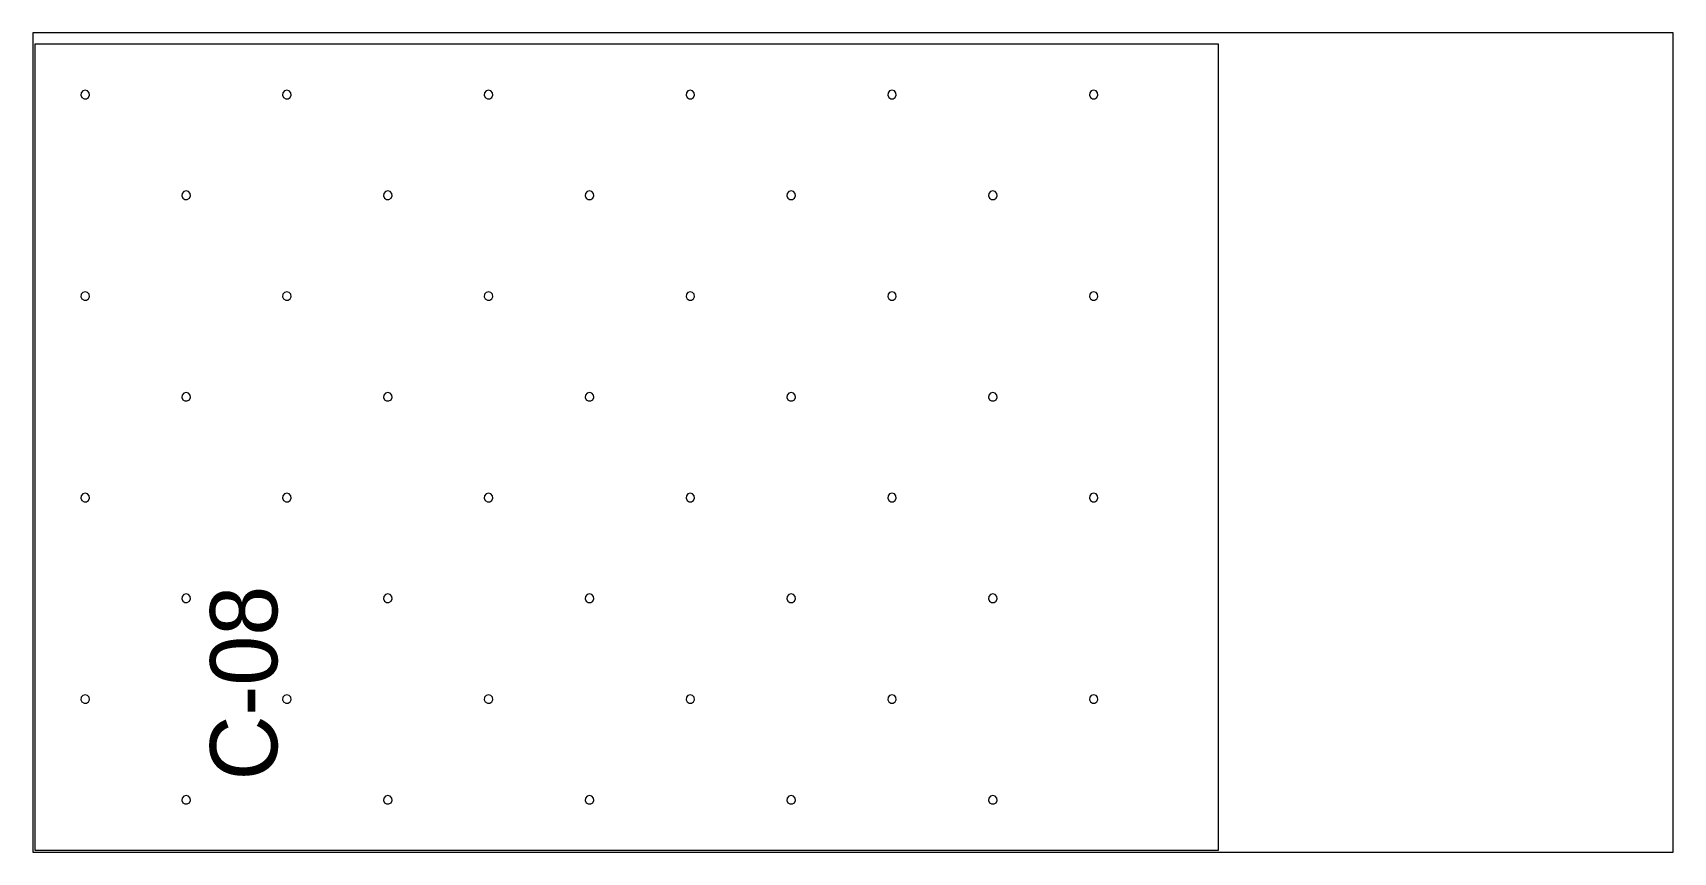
# Model space of a CAD drawing. Extents: x 0 to 287620, y 0 to 1220.
# Drawn here: x 129360 to 131800, y 0 to 1220 of the extents above; entities that cross this region are included whole.
import ezdxf

# ---------------------------------------------------------------- set-up
doc = ezdxf.new("R2010")
doc.units = 0
doc.header["$MEASUREMENT"] = 0
for name, color, linetype, lineweight in [('CUSTOM', 7, 'CONTINUOUS', 0), ('drilling', 7, 'CONTINUOUS', 0), ('FINAL', 7, 'CONTINUOUS', 0)]:
    doc.layers.add(name, color=color, linetype=linetype, lineweight=lineweight)

msp = doc.modelspace()

# ---------------------------------------------------------------- texts
at = {"layer": 'Final', "lineweight": 0}
msp.add_text('C-08', height=100, rotation=90, dxfattribs=at).set_placement((129723.7, 106.9))

# ---------------------------------------------------------------- linework, layer by layer
at = {"layer": 'CUSTOM', "lineweight": 0}
msp.add_lwpolyline([(129360, 0), (131800, 0), (131800, 1220), (129360, 1220)], close=True, dxfattribs=at)
at = {"layer": 'drilling', "lineweight": 0}
for points in [[(129438, 1134.5), (129434.5, 1133.5), (129432.1, 1130.7), (129431.6, 1127.1), (129433.1, 1123.7), (129436.2, 1121.8), (129439.8, 1121.8), (129442.9, 1123.7), (129444.4, 1127.1), (129443.9, 1130.7), (129441.5, 1133.5)], [(129738, 1134.5), (129734.5, 1133.5), (129732.1, 1130.7), (129731.6, 1127.1), (129733.1, 1123.7), (129736.2, 1121.8), (129739.8, 1121.8), (129742.9, 1123.7), (129744.4, 1127.1), (129743.9, 1130.7), (129741.5, 1133.5)], [(130038, 1134.5), (130034.5, 1133.5), (130032.1, 1130.7), (130031.6, 1127.1), (130033.1, 1123.7), (130036.2, 1121.8), (130039.8, 1121.8), (130042.9, 1123.7), (130044.4, 1127.1), (130043.9, 1130.7), (130041.5, 1133.5)], [(130338, 1134.5), (130334.5, 1133.5), (130332.1, 1130.7), (130331.6, 1127.1), (130333.1, 1123.7), (130336.2, 1121.8), (130339.8, 1121.8), (130342.9, 1123.7), (130344.4, 1127.1), (130343.9, 1130.7), (130341.5, 1133.5)], [(130638, 1134.5), (130634.5, 1133.5), (130632.1, 1130.7), (130631.6, 1127.1), (130633.1, 1123.7), (130636.2, 1121.8), (130639.8, 1121.8), (130642.9, 1123.7), (130644.4, 1127.1), (130643.9, 1130.7), (130641.5, 1133.5)], [(130938, 1134.5), (130934.5, 1133.5), (130932.1, 1130.7), (130931.6, 1127.1), (130933.1, 1123.7), (130936.2, 1121.8), (130939.8, 1121.8), (130942.9, 1123.7), (130944.4, 1127.1), (130943.9, 1130.7), (130941.5, 1133.5)], [(129588, 984.5), (129584.5, 983.5), (129582.1, 980.7), (129581.6, 977.1), (129583.1, 973.7), (129586.2, 971.8), (129589.8, 971.8), (129592.9, 973.7), (129594.4, 977.1), (129593.9, 980.7), (129591.5, 983.5)], [(129888, 984.5), (129884.5, 983.5), (129882.1, 980.7), (129881.6, 977.1), (129883.1, 973.7), (129886.2, 971.8), (129889.8, 971.8), (129892.9, 973.7), (129894.4, 977.1), (129893.9, 980.7), (129891.5, 983.5)], [(130188, 984.5), (130184.5, 983.5), (130182.1, 980.7), (130181.6, 977.1), (130183.1, 973.7), (130186.2, 971.8), (130189.8, 971.8), (130192.9, 973.7), (130194.4, 977.1), (130193.9, 980.7), (130191.5, 983.5)], [(130488, 984.5), (130484.5, 983.5), (130482.1, 980.7), (130481.6, 977.1), (130483.1, 973.7), (130486.2, 971.8), (130489.8, 971.8), (130492.9, 973.7), (130494.4, 977.1), (130493.9, 980.7), (130491.5, 983.5)], [(130788, 984.5), (130784.5, 983.5), (130782.1, 980.7), (130781.6, 977.1), (130783.1, 973.7), (130786.2, 971.8), (130789.8, 971.8), (130792.9, 973.7), (130794.4, 977.1), (130793.9, 980.7), (130791.5, 983.5)], [(129438, 834.5), (129434.5, 833.5), (129432.1, 830.7), (129431.6, 827.1), (129433.1, 823.7), (129436.2, 821.8), (129439.8, 821.8), (129442.9, 823.7), (129444.4, 827.1), (129443.9, 830.7), (129441.5, 833.5)], [(129738, 834.5), (129734.5, 833.5), (129732.1, 830.7), (129731.6, 827.1), (129733.1, 823.7), (129736.2, 821.8), (129739.8, 821.8), (129742.9, 823.7), (129744.4, 827.1), (129743.9, 830.7), (129741.5, 833.5)], [(130038, 834.5), (130034.5, 833.5), (130032.1, 830.7), (130031.6, 827.1), (130033.1, 823.7), (130036.2, 821.8), (130039.8, 821.8), (130042.9, 823.7), (130044.4, 827.1), (130043.9, 830.7), (130041.5, 833.5)], [(130338, 834.5), (130334.5, 833.5), (130332.1, 830.7), (130331.6, 827.1), (130333.1, 823.7), (130336.2, 821.8), (130339.8, 821.8), (130342.9, 823.7), (130344.4, 827.1), (130343.9, 830.7), (130341.5, 833.5)], [(130638, 834.5), (130634.5, 833.5), (130632.1, 830.7), (130631.6, 827.1), (130633.1, 823.7), (130636.2, 821.8), (130639.8, 821.8), (130642.9, 823.7), (130644.4, 827.1), (130643.9, 830.7), (130641.5, 833.5)], [(130938, 834.5), (130934.5, 833.5), (130932.1, 830.7), (130931.6, 827.1), (130933.1, 823.7), (130936.2, 821.8), (130939.8, 821.8), (130942.9, 823.7), (130944.4, 827.1), (130943.9, 830.7), (130941.5, 833.5)], [(129588, 684.5), (129584.5, 683.5), (129582.1, 680.7), (129581.6, 677.1), (129583.1, 673.7), (129586.2, 671.8), (129589.8, 671.8), (129592.9, 673.7), (129594.4, 677.1), (129593.9, 680.7), (129591.5, 683.5)], [(129888, 684.5), (129884.5, 683.5), (129882.1, 680.7), (129881.6, 677.1), (129883.1, 673.7), (129886.2, 671.8), (129889.8, 671.8), (129892.9, 673.7), (129894.4, 677.1), (129893.9, 680.7), (129891.5, 683.5)], [(130188, 684.5), (130184.5, 683.5), (130182.1, 680.7), (130181.6, 677.1), (130183.1, 673.7), (130186.2, 671.8), (130189.8, 671.8), (130192.9, 673.7), (130194.4, 677.1), (130193.9, 680.7), (130191.5, 683.5)], [(130488, 684.5), (130484.5, 683.5), (130482.1, 680.7), (130481.6, 677.1), (130483.1, 673.7), (130486.2, 671.8), (130489.8, 671.8), (130492.9, 673.7), (130494.4, 677.1), (130493.9, 680.7), (130491.5, 683.5)], [(130788, 684.5), (130784.5, 683.5), (130782.1, 680.7), (130781.6, 677.1), (130783.1, 673.7), (130786.2, 671.8), (130789.8, 671.8), (130792.9, 673.7), (130794.4, 677.1), (130793.9, 680.7), (130791.5, 683.5)], [(129438, 534.5), (129434.5, 533.5), (129432.1, 530.7), (129431.6, 527.1), (129433.1, 523.7), (129436.2, 521.8), (129439.8, 521.8), (129442.9, 523.7), (129444.4, 527.1), (129443.9, 530.7), (129441.5, 533.5)], [(129738, 534.5), (129734.5, 533.5), (129732.1, 530.7), (129731.6, 527.1), (129733.1, 523.7), (129736.2, 521.8), (129739.8, 521.8), (129742.9, 523.7), (129744.4, 527.1), (129743.9, 530.7), (129741.5, 533.5)], [(130038, 534.5), (130034.5, 533.5), (130032.1, 530.7), (130031.6, 527.1), (130033.1, 523.7), (130036.2, 521.8), (130039.8, 521.8), (130042.9, 523.7), (130044.4, 527.1), (130043.9, 530.7), (130041.5, 533.5)], [(130338, 534.5), (130334.5, 533.5), (130332.1, 530.7), (130331.6, 527.1), (130333.1, 523.7), (130336.2, 521.8), (130339.8, 521.8), (130342.9, 523.7), (130344.4, 527.1), (130343.9, 530.7), (130341.5, 533.5)], [(130638, 534.5), (130634.5, 533.5), (130632.1, 530.7), (130631.6, 527.1), (130633.1, 523.7), (130636.2, 521.8), (130639.8, 521.8), (130642.9, 523.7), (130644.4, 527.1), (130643.9, 530.7), (130641.5, 533.5)], [(130938, 534.5), (130934.5, 533.5), (130932.1, 530.7), (130931.6, 527.1), (130933.1, 523.7), (130936.2, 521.8), (130939.8, 521.8), (130942.9, 523.7), (130944.4, 527.1), (130943.9, 530.7), (130941.5, 533.5)], [(129588, 384.5), (129584.5, 383.5), (129582.1, 380.7), (129581.6, 377.1), (129583.1, 373.7), (129586.2, 371.8), (129589.8, 371.8), (129592.9, 373.7), (129594.4, 377.1), (129593.9, 380.7), (129591.5, 383.5)], [(129888, 384.5), (129884.5, 383.5), (129882.1, 380.7), (129881.6, 377.1), (129883.1, 373.7), (129886.2, 371.8), (129889.8, 371.8), (129892.9, 373.7), (129894.4, 377.1), (129893.9, 380.7), (129891.5, 383.5)], [(130188, 384.5), (130184.5, 383.5), (130182.1, 380.7), (130181.6, 377.1), (130183.1, 373.7), (130186.2, 371.8), (130189.8, 371.8), (130192.9, 373.7), (130194.4, 377.1), (130193.9, 380.7), (130191.5, 383.5)], [(130488, 384.5), (130484.5, 383.5), (130482.1, 380.7), (130481.6, 377.1), (130483.1, 373.7), (130486.2, 371.8), (130489.8, 371.8), (130492.9, 373.7), (130494.4, 377.1), (130493.9, 380.7), (130491.5, 383.5)], [(130788, 384.5), (130784.5, 383.5), (130782.1, 380.7), (130781.6, 377.1), (130783.1, 373.7), (130786.2, 371.8), (130789.8, 371.8), (130792.9, 373.7), (130794.4, 377.1), (130793.9, 380.7), (130791.5, 383.5)], [(129438, 234.5), (129434.5, 233.5), (129432.1, 230.7), (129431.6, 227.1), (129433.1, 223.7), (129436.2, 221.8), (129439.8, 221.8), (129442.9, 223.7), (129444.4, 227.1), (129443.9, 230.7), (129441.5, 233.5)], [(129738, 234.5), (129734.5, 233.5), (129732.1, 230.7), (129731.6, 227.1), (129733.1, 223.7), (129736.2, 221.8), (129739.8, 221.8), (129742.9, 223.7), (129744.4, 227.1), (129743.9, 230.7), (129741.5, 233.5)], [(130038, 234.5), (130034.5, 233.5), (130032.1, 230.7), (130031.6, 227.1), (130033.1, 223.7), (130036.2, 221.8), (130039.8, 221.8), (130042.9, 223.7), (130044.4, 227.1), (130043.9, 230.7), (130041.5, 233.5)], [(130338, 234.5), (130334.5, 233.5), (130332.1, 230.7), (130331.6, 227.1), (130333.1, 223.7), (130336.2, 221.8), (130339.8, 221.8), (130342.9, 223.7), (130344.4, 227.1), (130343.9, 230.7), (130341.5, 233.5)], [(130638, 234.5), (130634.5, 233.5), (130632.1, 230.7), (130631.6, 227.1), (130633.1, 223.7), (130636.2, 221.8), (130639.8, 221.8), (130642.9, 223.7), (130644.4, 227.1), (130643.9, 230.7), (130641.5, 233.5)], [(130938, 234.5), (130934.5, 233.5), (130932.1, 230.7), (130931.6, 227.1), (130933.1, 223.7), (130936.2, 221.8), (130939.8, 221.8), (130942.9, 223.7), (130944.4, 227.1), (130943.9, 230.7), (130941.5, 233.5)], [(129588, 84.5), (129584.5, 83.5), (129582.1, 80.7), (129581.6, 77.1), (129583.1, 73.7), (129586.2, 71.8), (129589.8, 71.8), (129592.9, 73.7), (129594.4, 77.1), (129593.9, 80.7), (129591.5, 83.5)], [(129888, 84.5), (129884.5, 83.5), (129882.1, 80.7), (129881.6, 77.1), (129883.1, 73.7), (129886.2, 71.8), (129889.8, 71.8), (129892.9, 73.7), (129894.4, 77.1), (129893.9, 80.7), (129891.5, 83.5)], [(130188, 84.5), (130184.5, 83.5), (130182.1, 80.7), (130181.6, 77.1), (130183.1, 73.7), (130186.2, 71.8), (130189.8, 71.8), (130192.9, 73.7), (130194.4, 77.1), (130193.9, 80.7), (130191.5, 83.5)], [(130488, 84.5), (130484.5, 83.5), (130482.1, 80.7), (130481.6, 77.1), (130483.1, 73.7), (130486.2, 71.8), (130489.8, 71.8), (130492.9, 73.7), (130494.4, 77.1), (130493.9, 80.7), (130491.5, 83.5)], [(130788, 84.5), (130784.5, 83.5), (130782.1, 80.7), (130781.6, 77.1), (130783.1, 73.7), (130786.2, 71.8), (130789.8, 71.8), (130792.9, 73.7), (130794.4, 77.1), (130793.9, 80.7), (130791.5, 83.5)]]:
    msp.add_lwpolyline(points, close=True, dxfattribs=at)
at = {"layer": 'Final', "lineweight": 0}
msp.add_lwpolyline([(131123.7, 3), (131123.7, 1203), (129363, 1203), (129363, 3)], close=True, dxfattribs=at)

msp.set_redraw_order([(e.dxf.handle, doc.entitydb.next_handle()) for e in msp.query("TEXT MTEXT ATTDEF DIMENSION ARC_DIMENSION")])  # texts and dimensions are drawn at this point

doc.saveas('drawing.dxf')
